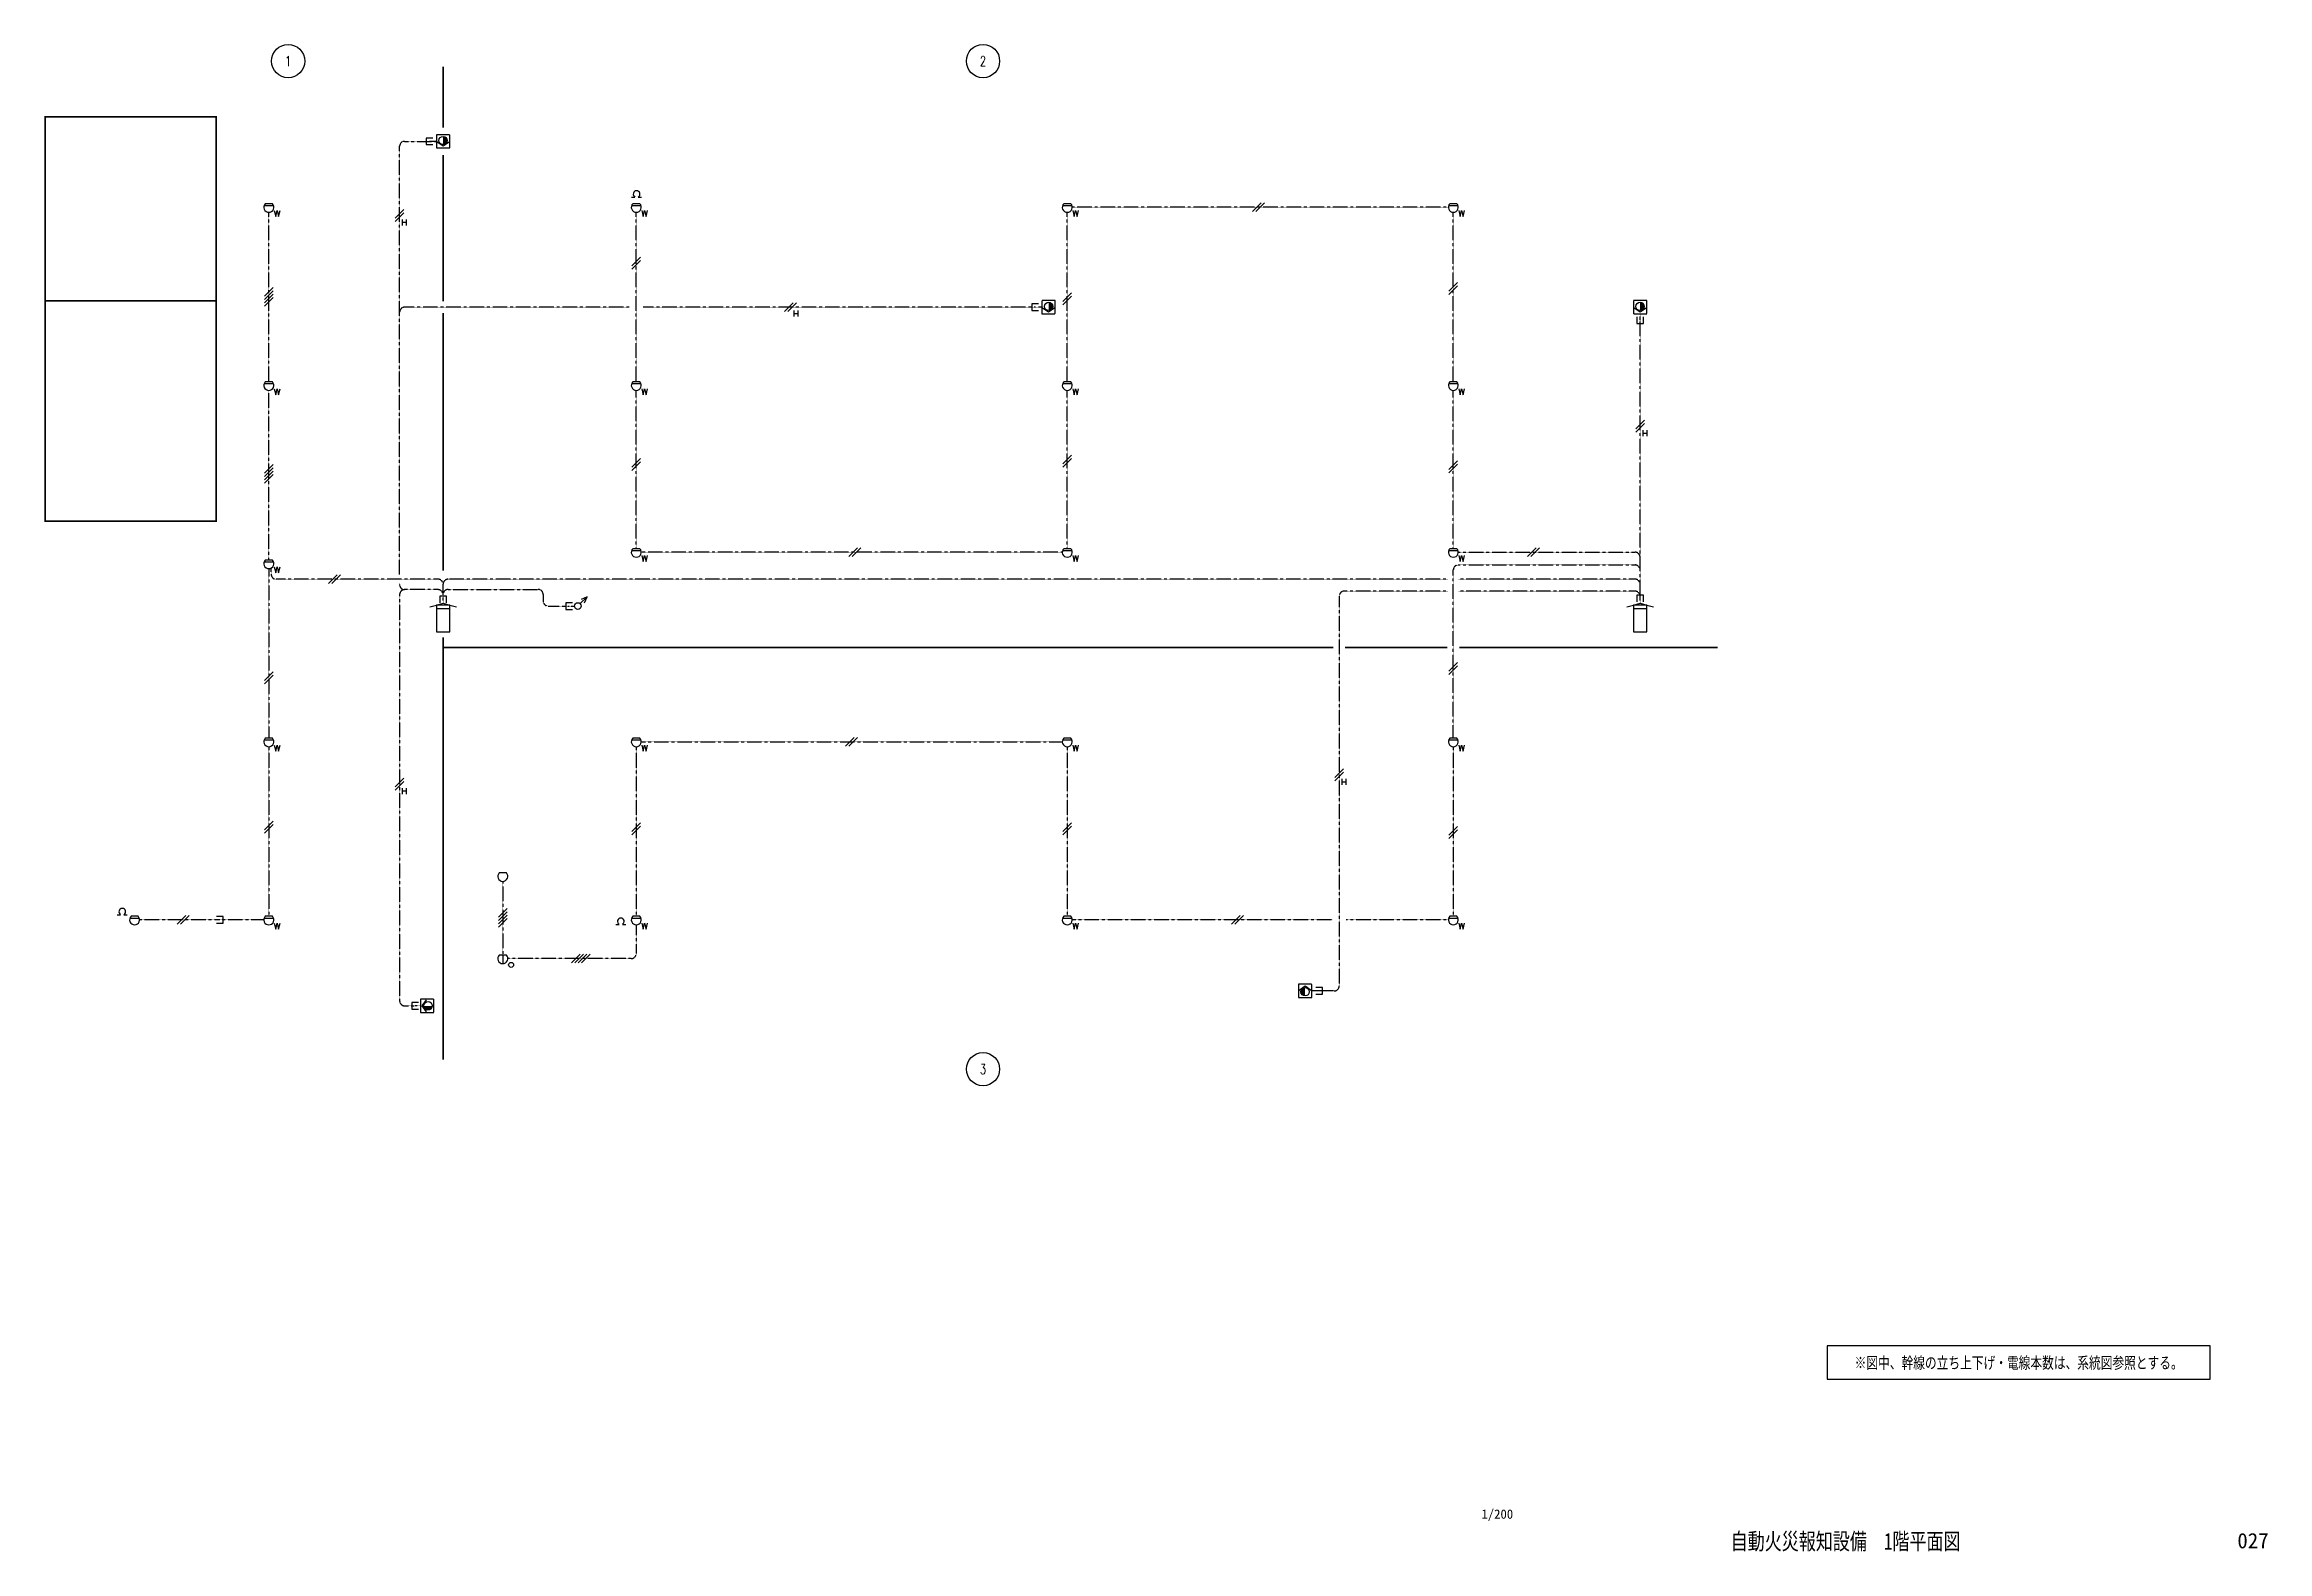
# Model space of a CAD drawing. Header units: millimetres. Extents: x 15724 to 176613, y 1461 to 47214.
# Drawn here: x 15724 to 82512, y 1461 to 46746 of the extents above; entities that cross this region are included whole.
import ezdxf
from ezdxf.enums import TextEntityAlignment as Align

# ---------------------------------------------------------------- set-up
doc = ezdxf.new("R2010")
doc.units = ezdxf.units.MM
doc.header["$LTSCALE"] = 0.2
doc.linetypes.add('CENTER', pattern=[50.8, 31.75, -6.35, 6.35, -6.35])
doc.linetypes.add('DASHED', pattern=[19.05, 12.7, -6.35])
for name, color, linetype in [('1_シンボル', 2, 'Continuous'), ('1_乗数', 3, 'Continuous'), ('1_文字', 3, 'Continuous'), ('1_警戒番号', 4, 'Continuous'), ('1_配線_4', 1, 'CENTER'), ('枠内記述', 3, 'Continuous')]:
    doc.layers.add(name, color=color, linetype=linetype)
doc.layers.add('1_警戒区域', color=4, linetype='CENTER', lineweight=18)
doc.styles.get("Standard").update_dxf_attribs({"font": 'simplex.shx', "width": 0.8, "bigfont": 'extfont2.shx'})
doc.styles.add('ゴシック', font='MS Gothic.ttf', dxfattribs={"height": 4})

msp = doc.modelspace()

# ---------------------------------------------------------------- texts
at = {"layer": '1_文字', "width": 0.8}
msp.add_text('※図中、幹線の立ち上下げ・電線本数は、系統図参照とする。', height=400, dxfattribs=at).set_placement((75035, 7139), align=Align.MIDDLE)
at = {"layer": '1_警戒番号', "width": 0.7}
for s, p in [('1', (23045, 46246)), ('2', (43921, 46246)), ('3', (43921, 15955))]:
    msp.add_text(s, height=300, dxfattribs=at).set_placement(p, align=Align.MIDDLE)
at = {"layer": '枠内記述', "linetype": 'ByBlock', "lineweight": -2, "style": 'ゴシック'}
msp.add_text('1/200', height=280, dxfattribs=at).set_placement((58895, 2447))
msp.add_text('1/200', height=280, dxfattribs=at).set_placement((58895, 2447))
at = {"layer": '枠内記述', "linetype": 'ByBlock', "lineweight": -2, "style": 'ゴシック', "width": 0.75}
msp.add_text('自動火災報知設備\u30001階平面図', height=500, dxfattribs=at).set_placement((69835, 1769), align=Align.MIDDLE_CENTER)
at = {"layer": '枠内記述', "style": 'ゴシック'}
msp.add_text('027', height=460, dxfattribs=at).set_placement((81605, 1558))

# ---------------------------------------------------------------- linework, layer by layer
at = {"layer": '1_シンボル'}
for points in [[(27394, 43935), (27194, 43935), (27194, 43735), (27394, 43735)], [(27881, 43808), (27701, 43685), (27521, 43808)], [(27726, 43737), (27726, 43982)], [(27739, 43741), (27739, 43979)], [(27751, 43745), (27751, 43974)], [(27764, 43752), (27764, 43968)], [(27776, 43760), (27776, 43960)], [(27789, 43771), (27789, 43949)], [(27801, 43785), (27801, 43935)], [(27814, 43805), (27814, 43914)], [(22326, 41907), (22603, 41907)], [(33365, 41907), (33642, 41907)], [(46313, 41907), (46590, 41907)], [(57911, 41907), (58188, 41907)], [(45583, 38950), (45383, 38950), (45383, 38750), (45583, 38750)], [(46072, 38823), (45892, 38700), (45712, 38823)], [(45917, 38752), (45917, 38997)], [(45929, 38756), (45929, 38994)], [(45942, 38760), (45942, 38989)], [(45954, 38767), (45954, 38983)], [(45967, 38775), (45967, 38975)], [(45979, 38786), (45979, 38964)], [(45992, 38800), (45992, 38950)], [(46004, 38820), (46004, 38929)], [(63841, 38823), (63661, 38700), (63481, 38823)], [(63686, 38752), (63686, 38997)], [(63699, 38756), (63699, 38994)], [(63711, 38760), (63711, 38989)], [(63724, 38767), (63724, 38983)], [(63736, 38775), (63736, 38975)], [(63749, 38786), (63749, 38964)], [(63761, 38800), (63761, 38950)], [(63774, 38820), (63774, 38929)], [(63561, 38565), (63561, 38365), (63761, 38365), (63761, 38565)], [(22326, 36554), (22603, 36554)], [(33365, 36554), (33642, 36554)], [(46313, 36554), (46590, 36554)], [(57911, 36554), (58188, 36554)], [(33365, 31542), (33642, 31542)], [(46313, 31542), (46590, 31542)], [(57911, 31542), (58188, 31542)], [(22326, 31201), (22603, 31201)], [(27799, 29972), (27798, 30172), (27598, 30170), (27599, 29970)], [(32027, 30150), (31820, 29943)], [(31947, 29968), (32027, 30150), (31845, 30070)], [(63761, 29999), (63761, 30199), (63561, 30199), (63561, 29999)], [(27299, 29847), (27499, 29900), (27699, 29953), (27899, 29900), (28099, 29847)], [(27499, 29800), (27899, 29800)], [(31583, 29972), (31383, 29972), (31383, 29772), (31583, 29772)], [(63261, 29847), (63461, 29900), (63661, 29953), (63861, 29900), (64061, 29847)], [(63461, 29800), (63861, 29800)], [(22326, 25848), (22603, 25848)], [(33365, 25848), (33642, 25848)], [(46313, 25848), (46590, 25848)], [(57911, 25848), (58188, 25848)], [(18292, 20495), (18569, 20495)], [(20890, 20342), (21090, 20342), (21090, 20542), (20890, 20542)], [(22326, 20495), (22603, 20495)], [(33365, 20495), (33642, 20495)], [(46313, 20495), (46590, 20495)], [(57911, 20495), (58188, 20495)], [(29494, 19379), (29494, 19129)], [(27197, 17680), (27074, 17860), (27197, 18040)], [(53418, 18332), (53598, 18455), (53778, 18332)], [(53486, 18334), (53486, 18225)], [(53498, 18355), (53498, 18205)], [(53511, 18369), (53511, 18191)], [(53523, 18380), (53523, 18180)], [(53536, 18388), (53536, 18172)], [(53548, 18394), (53548, 18165)], [(53561, 18399), (53561, 18161)], [(53573, 18402), (53573, 18157)], [(53919, 18205), (54119, 18205), (54119, 18405), (53919, 18405)], [(26965, 17960), (26765, 17960), (26765, 17760), (26965, 17760)], [(27127, 17835), (27372, 17835)], [(27130, 17823), (27368, 17823)], [(27134, 17810), (27364, 17810)], [(27141, 17798), (27357, 17798)], [(27149, 17785), (27349, 17785)], [(27160, 17773), (27338, 17773)], [(27174, 17760), (27324, 17760)], [(27195, 17748), (27304, 17748)]]:
    msp.add_lwpolyline(points, dxfattribs=at)
at = {"layer": '1_シンボル', "color": 7, "linetype": 'DASHED'}
for points in [[(27501, 43635), (27901, 43635), (27901, 44035), (27501, 44035)], [(45692, 38650), (46092, 38650), (46092, 39050), (45692, 39050)], [(63461, 38650), (63861, 38650), (63861, 39050), (63461, 39050)], [(27024, 18060), (27024, 17660), (27424, 17660), (27424, 18060)], [(53798, 18505), (53398, 18505), (53398, 18105), (53798, 18105)]]:
    msp.add_lwpolyline(points, close=True, dxfattribs=at)
at = {"layer": '1_シンボル', "color": 3}
for points in [[(33364, 42159), (33464, 42159)], [(33564, 42159), (33664, 42159)], [(22628, 41753), (22672, 41573), (22715, 41753), (22758, 41573), (22802, 41753)], [(33667, 41753), (33711, 41573), (33754, 41753), (33797, 41573), (33841, 41753)], [(46615, 41753), (46660, 41573), (46702, 41753), (46746, 41573), (46790, 41753)], [(58213, 41753), (58258, 41573), (58300, 41753), (58343, 41573), (58388, 41753)], [(22628, 36400), (22672, 36220), (22715, 36400), (22758, 36220), (22802, 36400)], [(33667, 36400), (33711, 36220), (33754, 36400), (33797, 36220), (33841, 36400)], [(46615, 36400), (46660, 36220), (46702, 36400), (46746, 36220), (46790, 36400)], [(58213, 36400), (58258, 36220), (58300, 36400), (58343, 36220), (58388, 36400)], [(22628, 31047), (22672, 30867), (22715, 31047), (22758, 30867), (22802, 31047)], [(33667, 31388), (33711, 31208), (33754, 31388), (33797, 31208), (33841, 31388)], [(46615, 31388), (46660, 31208), (46702, 31388), (46746, 31208), (46790, 31388)], [(58213, 31388), (58258, 31208), (58300, 31388), (58343, 31208), (58388, 31388)], [(22628, 25695), (22672, 25514), (22715, 25695), (22758, 25514), (22802, 25695)], [(33667, 25695), (33711, 25514), (33754, 25695), (33797, 25514), (33841, 25695)], [(46615, 25695), (46660, 25514), (46702, 25695), (46746, 25514), (46790, 25695)], [(58213, 25695), (58258, 25514), (58300, 25695), (58343, 25514), (58388, 25695)], [(17913, 20596), (18013, 20596)], [(18113, 20596), (18213, 20596)], [(22628, 20342), (22672, 20161), (22715, 20342), (22758, 20161), (22802, 20342)], [(32889, 20306), (32989, 20306)], [(33089, 20306), (33189, 20306)], [(33667, 20342), (33711, 20161), (33754, 20342), (33797, 20161), (33841, 20342)], [(46615, 20342), (46660, 20161), (46702, 20342), (46746, 20161), (46790, 20342)], [(58213, 20342), (58258, 20161), (58300, 20342), (58343, 20161), (58388, 20342)]]:
    msp.add_lwpolyline(points, dxfattribs=at)
for points in [[(33564, 42162, 3.732051), (33464, 42162)], [(18113, 20600, 3.732051), (18013, 20600)], [(33089, 20309, 3.732051), (32989, 20309)]]:
    msp.add_lwpolyline(points, format="xyb", dxfattribs=at)
at = {"layer": '1_シンボル'}
for points in [[(22571, 41960), (22358, 41960, 2.414214)], [(33610, 41960), (33398, 41960, 2.414214)], [(46558, 41960), (46346, 41960, 2.414214)], [(57944, 41960, 2.414214), (58156, 41960)], [(22571, 36607), (22358, 36607, 2.414214)], [(33610, 36607), (33398, 36607, 2.414214)], [(46558, 36607), (46346, 36607, 2.414214)], [(57944, 36607, 2.414214), (58156, 36607)], [(33610, 31595), (33398, 31595, 2.414214)], [(46558, 31595), (46346, 31595, 2.414214)], [(57944, 31595, 2.414214), (58156, 31595)], [(22571, 31254), (22358, 31254, 2.414214)], [(22571, 25901), (22358, 25901, 2.414214)], [(33610, 25901), (33398, 25901, 2.414214)], [(46558, 25901), (46346, 25901, 2.414214)], [(57944, 25901, 2.414214), (58156, 25901)], [(29600, 21854), (29387, 21854, 2.414214)], [(18537, 20549), (18325, 20549, 2.414214)], [(22571, 20549), (22358, 20549, 2.414214)], [(33610, 20549), (33398, 20549, 2.414214)], [(46558, 20549), (46346, 20549, 2.414214)], [(57944, 20549, 2.414214), (58156, 20549)], [(29600, 19385), (29387, 19385, 2.414214)]]:
    msp.add_lwpolyline(points, format="xyb", close=True, dxfattribs=at)
for points in [[(27899, 29900), (27499, 29900), (27499, 29100), (27899, 29100)], [(63861, 29900), (63461, 29900), (63461, 29100), (63861, 29100)]]:
    msp.add_lwpolyline(points, close=True, dxfattribs=at)
for centre, radius in [((27701, 43860), 125), ((45892, 38875), 125), ((63661, 38875), 125), ((31749, 29872), 100), ((29744, 19089), 75), ((53598, 18280), 125), ((27249, 17860), 125)]:
    msp.add_circle(centre, radius, dxfattribs=at)
for points in [[(27726, 43982), (27726, 43860), (27739, 43979), (27726, 43860)], [(27739, 43979), (27726, 43860), (27751, 43974), (27726, 43860)], [(27751, 43974), (27726, 43860), (27764, 43968), (27726, 43860)], [(27764, 43968), (27726, 43860), (27776, 43960), (27726, 43860)], [(27776, 43960), (27726, 43860), (27789, 43949), (27726, 43860)], [(27789, 43949), (27726, 43860), (27801, 43935), (27726, 43860)], [(27801, 43935), (27726, 43860), (27814, 43914), (27726, 43860)], [(27814, 43914), (27726, 43860), (27820, 43899), (27726, 43860)], [(27820, 43899), (27726, 43860), (27822, 43890), (27726, 43860)], [(27822, 43890), (27726, 43860), (27824, 43885), (27726, 43860)], [(27824, 43885), (27726, 43860), (27825, 43877), (27726, 43860)], [(27825, 43877), (27726, 43860), (27826, 43860), (27726, 43860)], [(27825, 43842), (27726, 43860), (27826, 43860), (27726, 43860)], [(27824, 43835), (27726, 43860), (27825, 43842), (27726, 43860)], [(27822, 43829), (27726, 43860), (27824, 43835), (27726, 43860)], [(27820, 43821), (27726, 43860), (27822, 43829), (27726, 43860)], [(27814, 43805), (27726, 43860), (27820, 43821), (27726, 43860)], [(27801, 43785), (27726, 43860), (27814, 43805), (27726, 43860)], [(27789, 43771), (27726, 43860), (27801, 43785), (27726, 43860)], [(27776, 43760), (27726, 43860), (27789, 43771), (27726, 43860)], [(27764, 43752), (27726, 43860), (27776, 43760), (27726, 43860)], [(27751, 43745), (27726, 43860), (27764, 43752), (27726, 43860)], [(27739, 43741), (27726, 43860), (27751, 43745), (27726, 43860)], [(27726, 43737), (27726, 43860), (27739, 43741), (27726, 43860)], [(45917, 38997), (45917, 38875), (45929, 38994), (45917, 38875)], [(45929, 38994), (45917, 38875), (45942, 38989), (45917, 38875)], [(45942, 38989), (45917, 38875), (45954, 38983), (45917, 38875)], [(45954, 38983), (45917, 38875), (45967, 38975), (45917, 38875)], [(45967, 38975), (45917, 38875), (45979, 38964), (45917, 38875)], [(45979, 38964), (45917, 38875), (45992, 38950), (45917, 38875)], [(45992, 38950), (45917, 38875), (46004, 38929), (45917, 38875)], [(46004, 38929), (45917, 38875), (46011, 38914), (45917, 38875)], [(46011, 38914), (45917, 38875), (46013, 38905), (45917, 38875)], [(46013, 38905), (45917, 38875), (46014, 38900), (45917, 38875)], [(46014, 38900), (45917, 38875), (46016, 38892), (45917, 38875)], [(46016, 38892), (45917, 38875), (46017, 38875), (45917, 38875)], [(46016, 38857), (45917, 38875), (46017, 38875), (45917, 38875)], [(46014, 38850), (45917, 38875), (46016, 38857), (45917, 38875)], [(46013, 38844), (45917, 38875), (46014, 38850), (45917, 38875)], [(46011, 38836), (45917, 38875), (46013, 38844), (45917, 38875)], [(46004, 38820), (45917, 38875), (46011, 38836), (45917, 38875)], [(45992, 38800), (45917, 38875), (46004, 38820), (45917, 38875)], [(45979, 38786), (45917, 38875), (45992, 38800), (45917, 38875)], [(45967, 38775), (45917, 38875), (45979, 38786), (45917, 38875)], [(45954, 38767), (45917, 38875), (45967, 38775), (45917, 38875)], [(45942, 38760), (45917, 38875), (45954, 38767), (45917, 38875)], [(45929, 38756), (45917, 38875), (45942, 38760), (45917, 38875)], [(45917, 38752), (45917, 38875), (45929, 38756), (45917, 38875)], [(63686, 38997), (63686, 38875), (63699, 38994), (63686, 38875)], [(63699, 38994), (63686, 38875), (63711, 38989), (63686, 38875)], [(63711, 38989), (63686, 38875), (63724, 38983), (63686, 38875)], [(63724, 38983), (63686, 38875), (63736, 38975), (63686, 38875)], [(63736, 38975), (63686, 38875), (63749, 38964), (63686, 38875)], [(63749, 38964), (63686, 38875), (63761, 38950), (63686, 38875)], [(63761, 38950), (63686, 38875), (63774, 38929), (63686, 38875)], [(63774, 38929), (63686, 38875), (63780, 38914), (63686, 38875)], [(63780, 38914), (63686, 38875), (63783, 38905), (63686, 38875)], [(63783, 38905), (63686, 38875), (63784, 38900), (63686, 38875)], [(63784, 38900), (63686, 38875), (63785, 38892), (63686, 38875)], [(63785, 38892), (63686, 38875), (63786, 38875), (63686, 38875)], [(63785, 38857), (63686, 38875), (63786, 38875), (63686, 38875)], [(63784, 38850), (63686, 38875), (63785, 38857), (63686, 38875)], [(63783, 38844), (63686, 38875), (63784, 38850), (63686, 38875)], [(63780, 38836), (63686, 38875), (63783, 38844), (63686, 38875)], [(63774, 38820), (63686, 38875), (63780, 38836), (63686, 38875)], [(63761, 38800), (63686, 38875), (63774, 38820), (63686, 38875)], [(63749, 38786), (63686, 38875), (63761, 38800), (63686, 38875)], [(63736, 38775), (63686, 38875), (63749, 38786), (63686, 38875)], [(63724, 38767), (63686, 38875), (63736, 38775), (63686, 38875)], [(63711, 38760), (63686, 38875), (63724, 38767), (63686, 38875)], [(63699, 38756), (63686, 38875), (63711, 38760), (63686, 38875)], [(63686, 38752), (63686, 38875), (63699, 38756), (63686, 38875)], [(53474, 18298), (53573, 18280), (53473, 18280), (53573, 18280)], [(53474, 18262), (53573, 18280), (53473, 18280), (53573, 18280)], [(53476, 18305), (53573, 18280), (53474, 18298), (53573, 18280)], [(53476, 18255), (53573, 18280), (53474, 18262), (53573, 18280)], [(53477, 18310), (53573, 18280), (53476, 18305), (53573, 18280)], [(53477, 18249), (53573, 18280), (53476, 18255), (53573, 18280)], [(53479, 18319), (53573, 18280), (53477, 18310), (53573, 18280)], [(53479, 18241), (53573, 18280), (53477, 18249), (53573, 18280)], [(53486, 18334), (53573, 18280), (53479, 18319), (53573, 18280)], [(53486, 18225), (53573, 18280), (53479, 18241), (53573, 18280)], [(53498, 18355), (53573, 18280), (53486, 18334), (53573, 18280)], [(53498, 18205), (53573, 18280), (53486, 18225), (53573, 18280)], [(53511, 18369), (53573, 18280), (53498, 18355), (53573, 18280)], [(53511, 18191), (53573, 18280), (53498, 18205), (53573, 18280)], [(53523, 18380), (53573, 18280), (53511, 18369), (53573, 18280)], [(53523, 18180), (53573, 18280), (53511, 18191), (53573, 18280)], [(53536, 18388), (53573, 18280), (53523, 18380), (53573, 18280)], [(53536, 18172), (53573, 18280), (53523, 18180), (53573, 18280)], [(53548, 18394), (53573, 18280), (53536, 18388), (53573, 18280)], [(53548, 18165), (53573, 18280), (53536, 18172), (53573, 18280)], [(53561, 18399), (53573, 18280), (53548, 18394), (53573, 18280)], [(53561, 18161), (53573, 18280), (53548, 18165), (53573, 18280)], [(53573, 18402), (53573, 18280), (53561, 18399), (53573, 18280)], [(53573, 18157), (53573, 18280), (53561, 18161), (53573, 18280)], [(27127, 17835), (27249, 17835), (27130, 17823), (27249, 17835)], [(27130, 17823), (27249, 17835), (27134, 17810), (27249, 17835)], [(27134, 17810), (27249, 17835), (27141, 17798), (27249, 17835)], [(27141, 17798), (27249, 17835), (27149, 17785), (27249, 17835)], [(27149, 17785), (27249, 17835), (27160, 17773), (27249, 17835)], [(27160, 17773), (27249, 17835), (27174, 17760), (27249, 17835)], [(27174, 17760), (27249, 17835), (27195, 17748), (27249, 17835)], [(27195, 17748), (27249, 17835), (27210, 17742), (27249, 17835)], [(27210, 17742), (27249, 17835), (27219, 17739), (27249, 17835)], [(27219, 17739), (27249, 17835), (27224, 17738), (27249, 17835)], [(27224, 17738), (27249, 17835), (27231, 17737), (27249, 17835)], [(27231, 17737), (27249, 17835), (27249, 17735), (27249, 17835)], [(27304, 17748), (27249, 17835), (27288, 17742), (27249, 17835)], [(27288, 17742), (27249, 17835), (27279, 17739), (27249, 17835)], [(27279, 17739), (27249, 17835), (27274, 17738), (27249, 17835)], [(27274, 17738), (27249, 17835), (27267, 17737), (27249, 17835)], [(27267, 17737), (27249, 17835), (27249, 17735), (27249, 17835)], [(27372, 17835), (27249, 17835), (27368, 17823), (27249, 17835)], [(27368, 17823), (27249, 17835), (27364, 17810), (27249, 17835)], [(27364, 17810), (27249, 17835), (27357, 17798), (27249, 17835)], [(27357, 17798), (27249, 17835), (27349, 17785), (27249, 17835)], [(27349, 17785), (27249, 17835), (27338, 17773), (27249, 17835)], [(27338, 17773), (27249, 17835), (27324, 17760), (27249, 17835)], [(27324, 17760), (27249, 17835), (27304, 17748), (27249, 17835)]]:
    msp.add_solid(points, dxfattribs=at)
at = {"layer": '1_乗数'}
for p, q in [((26264, 41530), (26524, 41790)), ((26264, 41430), (26524, 41690)), ((26474, 41490), (26474, 41310)), ((26595, 41490), (26595, 41310)), ((52013, 41724), (52273, 41984)), ((52113, 41724), (52373, 41984)), ((26474, 41405), (26595, 41405)), ((33374, 40092), (33634, 40352)), ((33374, 39992), (33634, 40252)), ((22335, 39187), (22595, 39447)), ((57920, 39332), (58180, 39592)), ((57920, 39232), (58180, 39492)), ((22335, 39087), (22595, 39347)), ((22335, 38987), (22595, 39247)), ((22335, 38887), (22595, 39147)), ((37957, 38720), (38217, 38980)), ((38057, 38720), (38317, 38980)), ((38237, 38749), (38237, 38570)), ((38358, 38749), (38358, 38570)), ((46322, 39019), (46582, 39279)), ((46322, 38919), (46582, 39179)), ((38237, 38664), (38358, 38664)), ((63531, 35197), (63791, 35457)), ((63531, 35097), (63791, 35357)), ((63741, 35157), (63741, 34977)), ((63741, 35071), (63862, 35071)), ((63862, 35157), (63862, 34977)), ((22335, 33866), (22595, 34126)), ((33374, 34043), (33634, 34303)), ((33374, 33943), (33634, 34203)), ((46322, 34147), (46582, 34407)), ((46322, 34047), (46582, 34307)), ((57920, 33977), (58180, 34237)), ((57920, 33877), (58180, 34137)), ((22335, 33766), (22595, 34026)), ((22335, 33666), (22595, 33926)), ((22335, 33566), (22595, 33826)), ((39892, 31359), (40152, 31619)), ((39992, 31359), (40252, 31619)), ((60283, 31359), (60543, 31619)), ((60383, 31359), (60643, 31619)), ((24253, 30547), (24513, 30807)), ((24353, 30547), (24613, 30807)), ((57920, 27919), (58180, 28179)), ((57920, 27819), (58180, 28079)), ((22335, 27638), (22595, 27898)), ((22335, 27538), (22595, 27798)), ((39793, 25665), (40053, 25925)), ((39893, 25665), (40153, 25925)), ((54492, 24720), (54752, 24980)), ((54492, 24620), (54752, 24880)), ((26264, 24443), (26524, 24703)), ((26264, 24343), (26524, 24603)), ((26474, 24402), (26474, 24223)), ((26474, 24317), (26595, 24317)), ((26595, 24402), (26595, 24223)), ((54702, 24679), (54702, 24500)), ((54702, 24594), (54823, 24594)), ((54823, 24679), (54823, 24500)), ((22335, 23150), (22595, 23410)), ((22335, 23050), (22595, 23310)), ((33374, 23094), (33634, 23354)), ((33374, 22994), (33634, 23254)), ((46322, 23094), (46582, 23354)), ((46322, 22994), (46582, 23254)), ((57920, 22990), (58180, 23250)), ((57920, 22890), (58180, 23150)), ((29364, 20522), (29624, 20782)), ((19711, 20312), (19971, 20572)), ((19811, 20312), (20071, 20572)), ((29364, 20422), (29624, 20682)), ((29364, 20322), (29624, 20582)), ((29364, 20222), (29624, 20482)), ((51389, 20312), (51649, 20572)), ((51489, 20312), (51749, 20572)), ((31560, 19149), (31820, 19409)), ((31660, 19149), (31920, 19409)), ((31760, 19149), (32020, 19409)), ((31860, 19149), (32120, 19409))]:
    msp.add_line(p, q, dxfattribs=at)
at = {"layer": '1_文字', "color": 2}
msp.add_lwpolyline([(69285, 6639), (80785, 6639), (80785, 7639), (69285, 7639)], close=True, dxfattribs=at)
at = {"layer": '1_警戒区域', "const_width": 50}
for points in [[(27698, 44245), (27698, 46081)], [(20879, 39053), (20879, 44575), (15749, 44575), (15749, 39045)], [(27698, 39027), (27698, 43425)], [(27698, 30933), (27698, 38673)], [(27698, 16243), (27698, 28935)], [(27706, 28625), (54445, 28625)], [(54799, 28625), (57873, 28625)], [(58227, 28625), (65989, 28625)]]:
    msp.add_lwpolyline(points, dxfattribs=at)
msp.add_lwpolyline([(20885, 39045), (20885, 32418), (15749, 32418), (15749, 39045)], close=True, dxfattribs=at)
at = {"layer": '1_警戒番号'}
for centre in [(23045, 46246), (43921, 46246), (43921, 15955)]:
    msp.add_circle(centre, 500, dxfattribs=at)
at = {"layer": '1_配線_4'}
for p, q in [((26394, 30818), (26394, 43685)), ((26544, 43835), (27501, 43835)), ((27501, 43835), (27294, 43835)), ((22465, 36607), (22465, 41704)), ((33504, 36607), (33504, 41704)), ((46452, 36607), (46452, 41704)), ((57900, 41854), (46602, 41854)), ((58050, 36607), (58050, 41704)), ((33294, 38850), (26544, 38850)), ((45483, 38850), (33714, 38850)), ((45692, 38850), (45483, 38850)), ((63661, 38465), (63661, 38650)), ((63661, 29953), (63661, 38465)), ((22465, 31254), (22465, 36351)), ((33504, 31595), (33504, 36351)), ((46452, 31595), (46452, 36351)), ((58050, 31595), (58050, 36351)), ((46302, 31489), (33654, 31489)), ((58200, 31489), (63511, 31489)), ((22465, 30998), (22465, 25901)), ((22535, 30827), (22535, 31016)), ((58050, 25901), (58050, 30955)), ((58200, 31105), (63511, 31105)), ((27549, 30677), (22685, 30677)), ((26394, 30514), (26394, 30560)), ((26394, 30214), (26394, 18010)), ((27549, 30364), (26544, 30364)), ((27699, 30214), (27699, 30527)), ((27699, 29953), (27699, 30525)), ((57890, 30677), (27849, 30677)), ((27849, 30368), (30557, 30368)), ((30707, 30218), (30707, 30022)), ((54622, 30168), (54622, 18455)), ((57890, 30318), (54772, 30318)), ((63511, 30677), (58210, 30677)), ((63511, 30318), (58210, 30318)), ((63661, 30099), (63661, 30527)), ((63661, 29953), (63661, 30099)), ((30857, 29872), (31483, 29872)), ((31483, 29872), (31649, 29872)), ((22465, 25645), (22465, 20549)), ((33504, 25645), (33504, 20549)), ((33654, 25795), (46302, 25795)), ((46452, 25645), (46452, 20549)), ((58050, 25645), (58050, 20549)), ((29494, 21598), (29494, 19385)), ((20990, 20442), (18581, 20442)), ((22315, 20442), (20990, 20442)), ((33504, 20292), (33504, 19429)), ((54412, 20442), (46602, 20442)), ((57900, 20442), (54832, 20442)), ((33354, 19279), (29644, 19279)), ((54019, 18305), (53798, 18305)), ((54472, 18305), (54019, 18305)), ((26544, 17860), (26865, 17860)), ((27024, 17860), (26865, 17860))]:
    msp.add_line(p, q, dxfattribs=at)
for centre, start, end in [((26544, 43685), 90, 180), ((26544, 38700), 90, 180), ((63511, 31339), 0, 90), ((22685, 30827), 180, 270), ((58200, 30955), 90, 180), ((63511, 30955), 0, 90), ((26544, 30514), 180, 270), ((26544, 30214), 90, 180), ((27549, 30527), 0, 90), ((27549, 30214), 0, 90), ((27849, 30527), 90, 180), ((27849, 30218), 90, 180), ((30557, 30218), 0, 90), ((54772, 30168), 90, 180), ((63511, 30527), 0, 90), ((63511, 30168), 0, 90), ((30857, 30022), 180, 270), ((33354, 19429), 270, 0), ((54472, 18455), 270, 0), ((26544, 18010), 180, 270)]:
    msp.add_arc(centre, 150, start, end, dxfattribs=at)

msp.set_redraw_order([(e.dxf.handle, doc.entitydb.next_handle()) for e in msp.query("TEXT MTEXT ATTDEF DIMENSION ARC_DIMENSION")])  # texts and dimensions are drawn at this point

doc.saveas('drawing.dxf')
